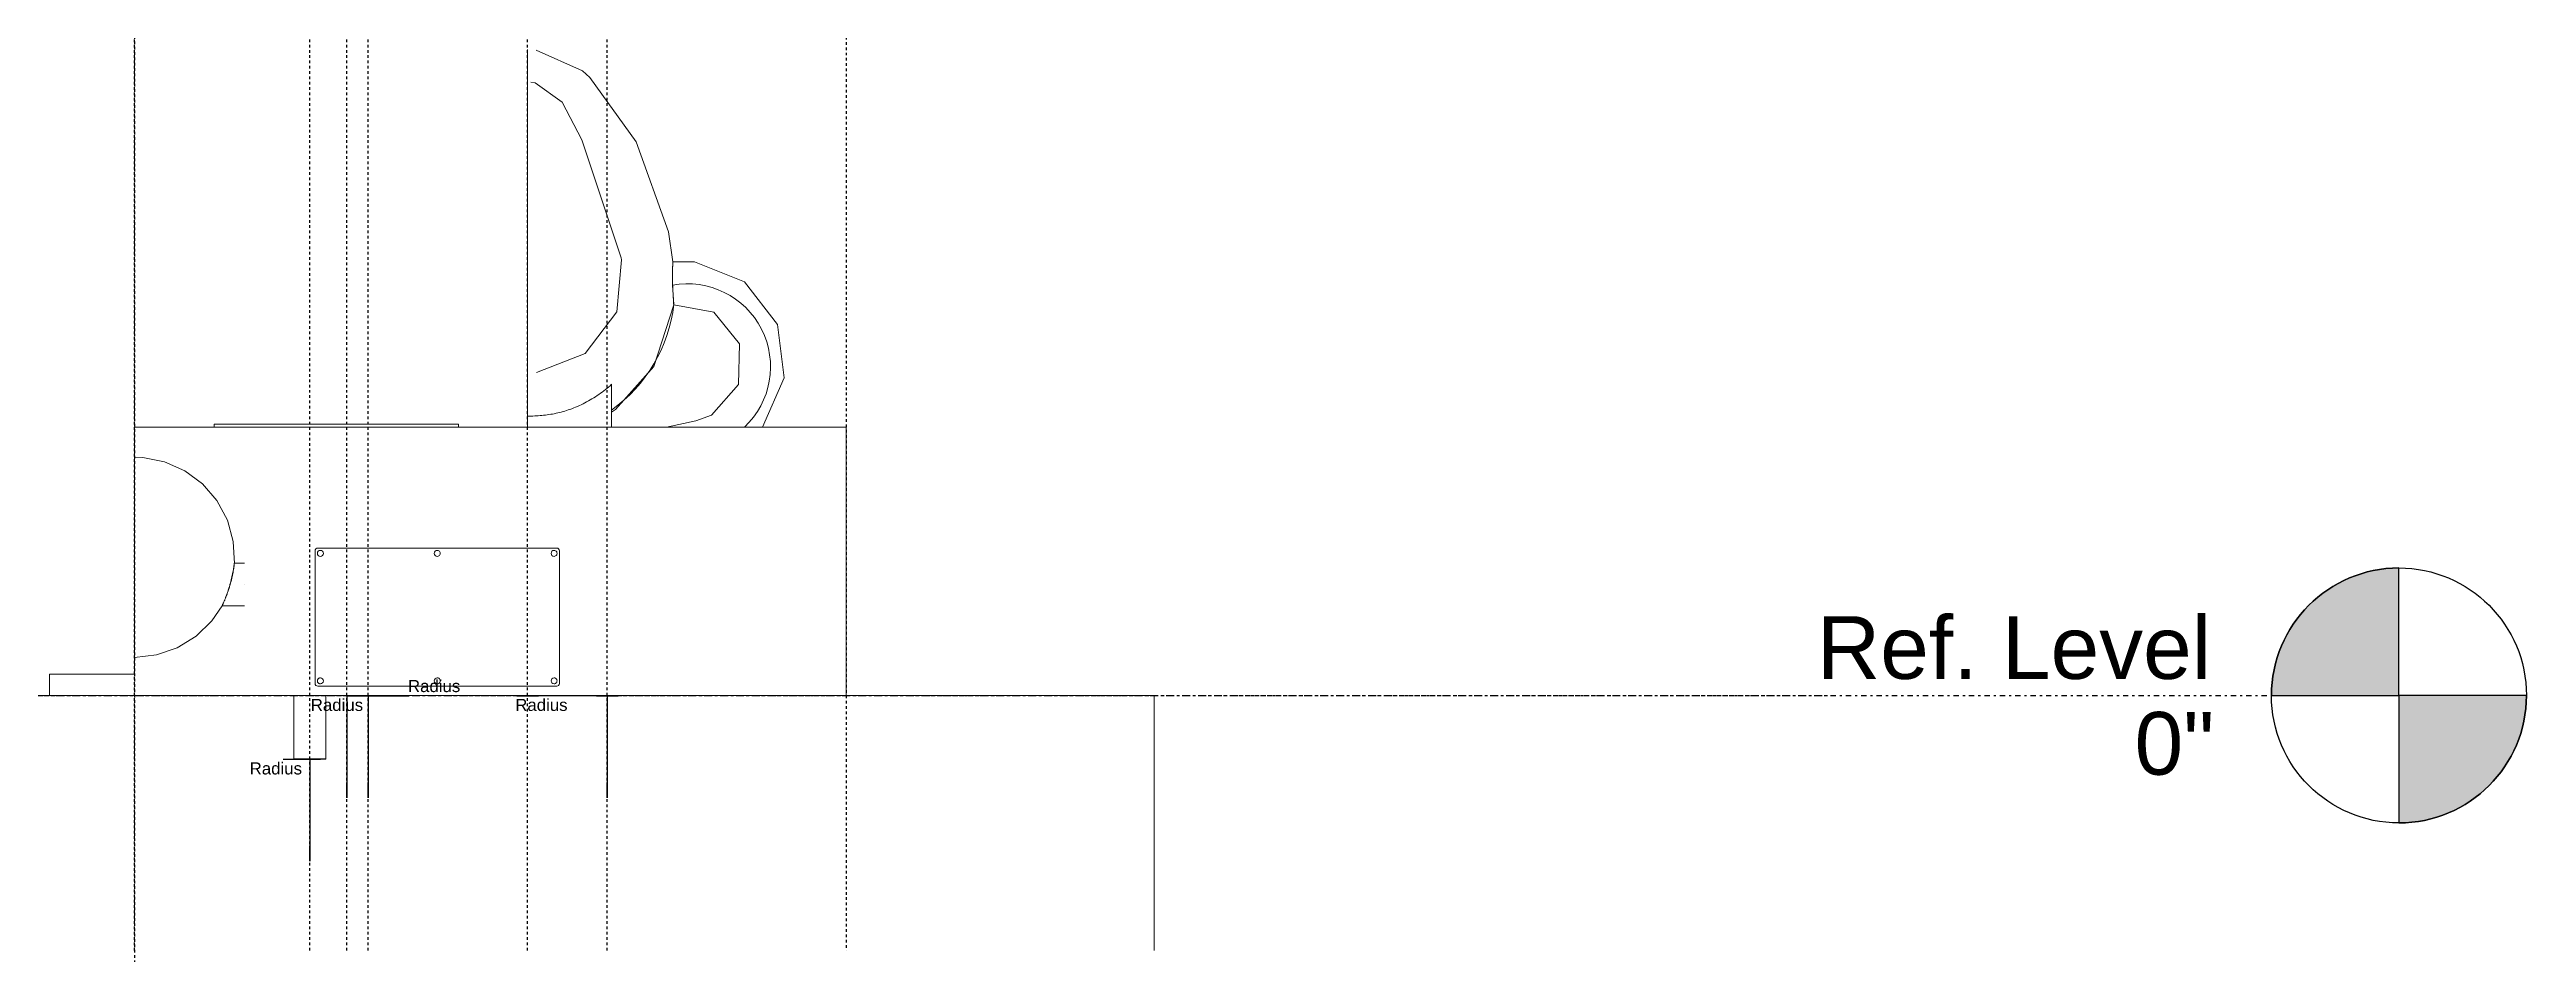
# Model space of a CAD drawing. Header units: inches. Extents: x -83 to 113, y -24 to 96.
# Drawn here: x -4 to 112.6, y -12 to 30.4 of the extents above; entities that cross this region are included whole.
import ezdxf

# ---------------------------------------------------------------- set-up
doc = ezdxf.new("R2010")
doc.units = ezdxf.units.IN
doc.header["$MEASUREMENT"] = 0
doc.linetypes.add('Aligning Line', pattern=[0.25, 0.125, -0.125])
doc.linetypes.add('Dash dot', pattern=[0.6249999999999997, 0.2499999999999999, -0.1874999999999999, 0, -0.1874999999999999])
doc.layers.add('A-FLOR-LEVL', color=6, linetype='Continuous')
doc.layers.add('G-ANNO-NPLT', color=5, linetype='Aligning Line')
doc.layers.add('P-SANR-FIXT', color=6, linetype='Continuous', lineweight=9)

msp = doc.modelspace()

# ---------------------------------------------------------------- texts
at = {"color": 5, "char_height": 0.5665149700598802, "width": 2.934941538461539, "attachment_point": 2, "line_spacing_factor": 0.9385317878468564}
for insert in [(14.10289230769252, 0.7248842008290375), (14.10289230769251, 0.7248842008290375), (9.52710769230718, -0.1612696453244678), (19.15210769230917, -0.161269645324618), (6.652107692307102, -3.151196005660914)]:
    msp.add_mtext('\\fArial|b0|i0|c0|p34|;Radius', dxfattribs=dict(at, insert=insert))
at = {"layer": 'A-FLOR-LEVL', "char_height": 2.950598802395208, "attachment_point": 3, "line_spacing_factor": 0.9385317878468563}
for s, insert, width in [('\\fArial|b0|i0|c0|p34|;Ref. Level', (97.75069292663632, 3.729663549292762), 22.13999999999999), ('\\fArial|b0|i0|c0|p34|;0"', (97.89768523752129, -0.7781569700122393), 4.463999999999998)]:
    msp.add_mtext(s, dxfattribs=dict(at, insert=insert, width=width))

# ---------------------------------------------------------------- blocks, each defined once
blk = doc.blocks.new('FamilyGeomCombi__2530-Left0')
at = {"layer": 'P-SANR-FIXT'}
for p, q in [((18.50000000000034, 29.07470050285894), (18.50000000000034, 26.05756498939804)), ((18.50000000000034, 26.05756498939795), (18.50000000000034, 29.07470050285887)), ((18.50000000000034, 26.05756498939796), (18.50000000000034, 29.07470050285887)), ((18.50000000000034, 29.07470050285893), (18.50000000000034, 26.05756498939803)), ((21.42962878797302, 29.07470050285893), (23.61619881718687, 26.05756498939803)), ((18.50000000000032, 20.5946095834694), (18.50000000000033, 27.92222037906834)), ((18.50000000000034, 27.92222037906841), (18.50000000000033, 27.92222037906841)), ((18.50000000000034, 27.92222037906847), (18.50000000000034, 20.59460958346956)), ((18.50000000000033, 27.92222037906848), (18.50000000000032, 20.59460958346956)), ((18.50000000000034, 20.59460958346939), (18.50000000000034, 27.92222037906833)), ((18.50000000000033, 27.9222203790684), (18.50000000000034, 27.92222037906842)), ((18.50000000000034, 26.05756498939797), (18.50000000000032, 18.9908924164905)), ((18.50000000000034, 18.99089241649039), (18.50000000000034, 26.05756498939788)), ((18.50000000000032, 18.9908924164904), (18.50000000000034, 26.05756498939789)), ((18.50000000000034, 26.05756498939796), (18.50000000000034, 18.99089241649049)), ((18.50000000000032, 20.59460958346947), (18.50000000000032, 20.59460958346945)), ((18.50000000000032, 20.59460958346947), (18.50000000000032, 20.59460958346945)), ((18.50000000000032, 18.9908924164905), (18.50000000000031, 13.46177947123342)), ((18.50000000000032, 13.46177947123339), (18.50000000000034, 18.99089241649044)), ((18.50000000000031, 13.46177947123339), (18.50000000000032, 18.99089241649045)), ((18.50000000000034, 18.99089241649048), (18.50000000000032, 13.46177947123341)), ((22.45511716214991, 12.6250000000006), (22.45511716214991, 14.64201758543644)), ((22.45511716214991, 14.64201758543683), (22.45511716214991, 12.6250000000006)), ((22.45511716214991, 12.6250000000006), (22.45511716214991, 14.64201758543683)), ((22.45511716214991, 14.64201758543644), (22.45511716214991, 12.6250000000006)), ((18.50000000000031, 13.46177947123342), (18.50000000000031, 13.14520126306804)), ((18.50000000000032, 13.14520126306824), (18.50000000000032, 13.4617794712334)), ((18.50000000000031, 13.14520126306803), (18.50000000000031, 13.4617794712334)), ((18.50000000000032, 13.46177947123341), (18.50000000000032, 13.14520126306825)), ((18.50000000000031, 13.14520126306804), (18.50000000000031, 12.62500000000061)), ((18.50000000000031, 12.62500000000061), (18.50000000000031, 13.14520126306824)), ((18.50000000000031, 13.14520126306824), (18.50000000000031, 12.62500000000061)), ((18.50000000000031, 12.62500000000061), (18.50000000000031, 13.14520126306804)), ((22.63826039551602, 13.46177947123341), (22.4554291719293, 13.3341761502678)), ((26.42506087171542, 12.92194202231219), (25.04084697974411, 12.6250000000006)), ((2.187080929777916e-13, 12.57458575471236), (2.187976466672126e-13, 12.62500000000063)), ((2.196021142708558e-13, 12.62500000000063), (2.196021142708558e-13, 12.62500000000066)), ((2.187976466672126e-13, 12.62500000000066), (2.187080929777916e-13, 12.57458575471238)), ((2.196021142708558e-13, 12.62500000000066), (2.196021142708558e-13, 12.62500000000063)), ((2.187080929777916e-13, 12.57458575471238), (2.187976466672126e-13, 12.62500000000066)), ((33.50000000000023, 12.62500000000058), (2.184918912462308e-13, 12.62500000000063)), ((2.187976466672126e-13, 12.62500000000063), (2.187080929777916e-13, 12.57458575471236)), ((2.103657945534258e-13, 7.425414245289094), (2.195125605814348e-13, 12.57458575471236)), ((2.195125605814348e-13, 12.57458575471238), (2.103657945534255e-13, 7.425414245288912)), ((2.103657945534255e-13, 7.425414245288912), (2.195125605814348e-13, 12.57458575471238)), ((2.195125605814348e-13, 12.57458575471236), (2.103657945534258e-13, 7.425414245289094)), ((3.874997565726447, 12.77500000000037), (3.749997565726433, 12.77500000000037)), ((3.749997565726444, 12.77500000000037), (3.749997565726305, 12.77500000000028)), ((3.749997565726305, 12.77500000000027), (3.874997565726318, 12.77500000000027)), ((3.749997565726305, 12.77500000000027), (3.749997565726305, 12.62500000000063)), ((3.874997565726318, 12.77500000000027), (3.749997565726305, 12.77500000000027)), ((3.749997565726305, 12.77500000000028), (3.749997565726444, 12.77500000000037)), ((3.749997565726433, 12.77500000000037), (3.874997565726447, 12.77500000000037)), ((3.87499756572632, 12.62500000000063), (3.749997565726305, 12.62500000000063)), ((3.749997565726305, 12.62500000000063), (3.749997565726444, 12.62500000000065)), ((3.749997565726433, 12.62500000000065), (3.874997565726447, 12.62500000000065)), ((3.749997565726305, 12.62500000000063), (3.874997565726319, 12.62500000000063)), ((3.749997565726444, 12.62500000000065), (3.749997565726305, 12.62500000000063)), ((3.874997565726447, 12.62500000000065), (3.749997565726433, 12.62500000000065)), ((3.859497565726231, 12.79062500000032), (3.859497565726231, 12.77500000000037)), ((3.859497565726572, 12.79062500000023), (3.859497565726572, 12.77500000000028)), ((15.12499756572632, 12.77500000000037), (3.874997565726447, 12.77500000000037)), ((3.874997565726319, 12.77500000000027), (15.1249975657264, 12.77500000000027)), ((15.1249975657264, 12.77500000000027), (3.874997565726319, 12.77500000000027)), ((3.874997565726447, 12.77500000000037), (15.12499756572632, 12.77500000000037)), ((15.1249975657264, 12.62500000000061), (3.874997565726319, 12.62500000000063)), ((3.874997565726447, 12.62500000000065), (15.12499756572632, 12.62500000000063)), ((3.874997565726319, 12.62500000000063), (15.1249975657264, 12.62500000000061)), ((15.12499756572632, 12.62500000000063), (3.874997565726447, 12.62500000000065)), ((3.999997565726204, 12.79062500000032), (3.999997565726205, 12.79062500000032)), ((3.999997565726205, 12.79062500000032), (3.999997565726206, 12.79062500000032)), ((3.999997565726545, 12.79062500000023), (3.999997565726547, 12.79062500000023)), ((3.999997565726547, 12.79062500000023), (3.999997565726547, 12.79062500000023)), ((3.999997565726205, 12.79062500000032), (3.999997565726206, 12.79062500000032)), ((3.999997565726204, 12.79062500000032), (3.999997565726205, 12.79062500000032)), ((3.999997565726547, 12.79062500000023), (3.999997565726547, 12.79062500000023)), ((3.999997565726545, 12.79062500000023), (3.999997565726547, 12.79062500000023)), ((3.999997565726206, 12.77500000000036), (3.999997565726206, 12.77500000000036)), ((3.999997565726206, 12.77500000000037), (3.999997565726204, 12.77500000000037)), ((3.999997565726548, 12.77500000000028), (3.999997565726547, 12.77500000000028)), ((3.999997565726548, 12.77500000000028), (3.999997565726545, 12.77500000000028)), ((3.999997565726206, 12.77500000000036), (3.999997565726206, 12.77500000000036)), ((3.999997565726206, 12.77500000000037), (3.999997565726204, 12.77500000000037)), ((3.999997565726548, 12.77500000000028), (3.999997565726547, 12.77500000000028)), ((3.999997565726548, 12.77500000000028), (3.999997565726545, 12.77500000000028)), ((4.14049756572618, 12.77500000000036), (4.14049756572618, 12.79062500000032)), ((4.140497565726521, 12.77500000000028), (4.140497565726521, 12.79062500000023)), ((9.359497565726343, 12.79062500000032), (9.359497565726343, 12.77500000000037)), ((9.359497565726471, 12.79062500000023), (9.359497565726471, 12.77500000000028)), ((9.499997565726316, 12.79062500000032), (9.499997565726318, 12.79062500000032)), ((9.499997565726318, 12.79062500000032), (9.49999756572632, 12.79062500000032)), ((9.499997565726444, 12.79062500000023), (9.499997565726446, 12.79062500000023)), ((9.499997565726446, 12.79062500000023), (9.499997565726447, 12.79062500000023)), ((9.499997565726318, 12.79062500000032), (9.49999756572632, 12.79062500000032)), ((9.499997565726316, 12.79062500000032), (9.499997565726318, 12.79062500000032)), ((9.499997565726446, 12.79062500000023), (9.499997565726447, 12.79062500000023)), ((9.499997565726444, 12.79062500000023), (9.499997565726446, 12.79062500000023)), ((9.49999756572632, 12.77500000000036), (9.49999756572632, 12.77500000000036)), ((9.49999756572632, 12.77500000000037), (9.499997565726316, 12.77500000000037)), ((9.499997565726447, 12.77500000000028), (9.499997565726447, 12.77500000000028)), ((9.499997565726447, 12.77500000000028), (9.499997565726444, 12.77500000000028)), ((9.49999756572632, 12.77500000000036), (9.49999756572632, 12.77500000000036)), ((9.49999756572632, 12.77500000000037), (9.499997565726316, 12.77500000000037)), ((9.499997565726447, 12.77500000000028), (9.499997565726447, 12.77500000000028)), ((9.499997565726447, 12.77500000000028), (9.499997565726444, 12.77500000000028)), ((9.640497565726292, 12.77500000000036), (9.640497565726292, 12.79062500000032)), ((9.64049756572642, 12.77500000000028), (9.64049756572642, 12.79062500000023)), ((14.85949756572637, 12.79062500000032), (14.85949756572637, 12.77500000000037)), ((14.85949756572654, 12.79062500000023), (14.85949756572654, 12.77500000000028)), ((14.99999756572635, 12.79062500000032), (14.99999756572635, 12.79062500000032)), ((14.99999756572635, 12.79062500000032), (14.99999756572635, 12.79062500000032)), ((14.99999756572652, 12.79062500000023), (14.99999756572652, 12.79062500000023)), ((14.99999756572652, 12.79062500000023), (14.99999756572652, 12.79062500000023)), ((14.99999756572635, 12.79062500000032), (14.99999756572635, 12.79062500000032)), ((14.99999756572635, 12.79062500000032), (14.99999756572635, 12.79062500000032)), ((14.99999756572652, 12.79062500000023), (14.99999756572652, 12.79062500000023)), ((14.99999756572652, 12.79062500000023), (14.99999756572652, 12.79062500000023)), ((14.99999756572635, 12.77500000000036), (14.99999756572635, 12.77500000000036)), ((14.99999756572635, 12.77500000000037), (14.99999756572635, 12.77500000000037)), ((14.99999756572652, 12.77500000000028), (14.99999756572652, 12.77500000000028)), ((14.99999756572652, 12.77500000000028), (14.99999756572652, 12.77500000000028)), ((14.99999756572635, 12.77500000000036), (14.99999756572635, 12.77500000000036)), ((14.99999756572635, 12.77500000000037), (14.99999756572635, 12.77500000000037)), ((14.99999756572652, 12.77500000000028), (14.99999756572652, 12.77500000000028)), ((14.99999756572652, 12.77500000000028), (14.99999756572652, 12.77500000000028)), ((15.1249975657264, 12.77500000000028), (15.24999756572642, 12.77500000000028)), ((15.24999756572633, 12.77500000000037), (15.12499756572632, 12.77500000000037)), ((15.12499756572632, 12.77500000000037), (15.24999756572633, 12.77500000000037)), ((15.24999756572642, 12.77500000000028), (15.1249975657264, 12.77500000000028)), ((15.12499756572632, 12.62500000000063), (15.24999756572633, 12.62500000000063)), ((15.24999756572642, 12.62500000000061), (15.1249975657264, 12.62500000000061)), ((15.24999756572633, 12.62500000000063), (15.12499756572632, 12.62500000000063)), ((15.1249975657264, 12.62500000000061), (15.24999756572642, 12.62500000000061)), ((15.14049756572632, 12.77500000000036), (15.14049756572632, 12.79062500000032)), ((15.14049756572649, 12.77500000000028), (15.14049756572649, 12.79062500000023)), ((15.24999756572637, 12.77500000000028), (15.24999756572633, 12.77500000000037)), ((15.24999756572633, 12.77500000000037), (15.24999756572637, 12.77500000000028)), ((15.24999756572642, 12.62500000000061), (15.24999756572642, 12.77500000000028)), ((15.24999756572633, 12.62500000000063), (15.24999756572637, 12.62500000000061)), ((15.24999756572637, 12.62500000000061), (15.24999756572633, 12.62500000000063)), ((18.50112130241928, 12.6250000000006), (18.50112130241928, 12.62500000000062)), ((18.50112130241928, 12.62500000000062), (22.45511716214991, 12.62500000000061)), ((22.45511716214991, 12.62500000000059), (18.50112130241928, 12.6250000000006)), ((18.50112130241928, 12.62500000000062), (18.50112130241928, 12.6250000000006)), ((18.50112130241928, 12.6250000000006), (22.45511716214991, 12.62500000000059)), ((22.45511716214991, 12.62500000000061), (18.50112130241928, 12.62500000000062)), ((22.45511716214991, 12.62500000000061), (22.45511716214991, 12.62500000000059)), ((22.45511716214991, 12.62500000000059), (22.45511716214991, 12.62500000000061)), ((33.50000000000023, 12.57458575471233), (33.50000000000023, 12.6250000000006)), ((33.50000000000023, 12.6250000000006), (33.50000000000023, 12.62500000000057)), ((33.50000000000023, 12.62500000000058), (33.50000000000023, 12.57458575471231)), ((33.50000000000023, 12.62500000000057), (33.50000000000023, 12.6250000000006)), ((33.50000000000023, 12.6250000000006), (33.50000000000023, 12.57458575471233)), ((33.50000000000023, 12.57458575471231), (33.50000000000023, 12.62500000000058)), ((33.50000000000022, 7.425414245288851), (33.50000000000023, 12.57458575471233)), ((33.50000000000023, 12.5745857547123), (33.50000000000022, 7.425414245289034)), ((33.50000000000023, 12.57458575471233), (33.50000000000022, 7.425414245288851)), ((33.50000000000022, 7.425414245289034), (33.50000000000023, 12.5745857547123)), ((-3.725353359129725e-13, 6.500000000000725), (-1.712523653791059e-13, 10.65546745606343)), ((-3.656369652994617e-13, 10.65546745606344), (-3.656369652994617e-13, 10.65546745606345)), ((-3.651537428764891e-13, 10.65546745606344), (-3.725353359129714e-13, 6.500000000000728)), ((-1.712523653791055e-13, 10.65546745606344), (-3.725353359129712e-13, 6.500000000000752)), ((-3.725353359129714e-13, 6.500000000000702), (-3.651537428764891e-13, 10.65546745606344)), ((-3.656369652994617e-13, 10.65546745606343), (-3.656369652994616e-13, 10.65546745606347)), ((2.078337502098293e-13, 7.303703490577345), (2.080499519413901e-13, 7.425414245289093)), ((2.080499519413901e-13, 7.425414245288914), (2.078337502098293e-13, 7.303703490577163)), ((2.078337502098293e-13, 7.303703490577162), (2.080499519413901e-13, 7.425414245288913)), ((2.080499519413901e-13, 7.425414245289094), (2.078337502098293e-13, 7.303703490577345)), ((2.101495928218647e-13, 7.303703490577162), (1.989519660128273e-13, 1.000000000000299)), ((1.989519660128273e-13, 1.000000000000299), (2.101495928218651e-13, 7.303703490577347)), ((1.989519660128273e-13, 1.000000000000299), (2.101495928218647e-13, 7.303703490577162)), ((2.101495928218651e-13, 7.303703490577347), (1.989519660128273e-13, 1.000000000000299)), ((33.50000000000022, 7.303703490577102), (33.50000000000022, 7.425414245288853)), ((33.50000000000022, 7.425414245289034), (33.50000000000022, 7.303703490577286)), ((33.50000000000022, 7.425414245288854), (33.50000000000022, 7.303703490577103)), ((33.50000000000022, 7.303703490577284), (33.50000000000022, 7.425414245289033)), ((33.50000000000021, 7.075173780179965e-13), (33.50000000000022, 7.303703490577102)), ((33.50000000000022, 7.303703490577287), (33.50000000000021, 6.488143355909414e-13)), ((33.50000000000022, 7.303703490577102), (33.50000000000021, 7.075173780179965e-13)), ((33.50000000000021, 6.488143355909414e-13), (33.50000000000022, 7.303703490577287)), ((-3.725353359129711e-13, 6.50000000000071), (-1.708780444838521e-13, 2.344532543937995)), ((-3.664902599506298e-13, 2.344532543938046), (-3.725353359129711e-13, 6.500000000000754)), ((-3.725353359129711e-13, 6.500000000000782), (-3.664902599506298e-13, 2.344532543938052)), ((-1.708780444838518e-13, 2.344532543937988), (-3.725353359129699e-13, 6.500000000000682)), ((5.179862694582869, 6.218800000000527), (4.699323216833046, 6.218800000000527)), ((8.500000000000165, 6.812500000000158), (8.500000000000027, 0.5625000000001731)), ((8.500000000000027, 0.5625000000001704), (8.500000000000165, 6.812500000000154)), ((8.500000000000165, 6.812500000000154), (8.500000000000027, 0.5625000000001704)), ((8.500000000000027, 0.5625000000001731), (8.500000000000165, 6.812500000000158)), ((19.87500000000004, 6.937500000000748), (8.625000000000169, 6.937500000000171)), ((8.625000000000169, 6.937500000000168), (19.87500000000004, 6.937500000000745)), ((19.87500000000004, 6.937500000000745), (8.625000000000169, 6.937500000000168)), ((8.625000000000169, 6.937500000000171), (19.87500000000004, 6.937500000000748)), ((20.0000000000001, 0.5625000000001531), (20.00000000000005, 6.812500000000138)), ((20.00000000000005, 6.812500000000135), (20.0000000000001, 0.5625000000001491)), ((20.0000000000001, 0.5625000000001491), (20.00000000000005, 6.812500000000135)), ((20.00000000000005, 6.812500000000138), (20.0000000000001, 0.5625000000001531)), ((5.179862694582867, 5.218800000000504), (5.179862694582867, 5.218800000000503)), ((5.179862694582867, 5.218800000000503), (5.179862694582867, 5.218800000000492)), ((5.179862694582867, 5.218800000000504), (5.179862694582867, 5.218800000000503)), ((5.179862694582867, 5.218800000000503), (5.179862694582867, 5.218800000000492)), ((4.118676122163765, 4.218800000000472), (5.179862694582865, 4.218800000000471)), ((-3.660070375276572e-13, 2.344532543938006), (-3.660070375276572e-13, 2.344532543938017)), ((-3.660070375276572e-13, 2.344532543938044), (-3.660070375276572e-13, 2.34453254393798)), ((-3.999999999998922, -1.931788062847772e-14), (-3.999999999998908, 1.000000000000354)), ((-3.999999999998908, 1.000000000000354), (1.006528194125167e-12, 1.000000000000299)), ((1.006528194125167e-12, 1.000000000000299), (-3.999999999998908, 1.000000000000354)), ((-3.999999999998908, 1.000000000000354), (-3.999999999998922, -1.931788062847772e-14)), ((-3.999999999998922, -1.931788062847772e-14), (-3.999999999998908, 1.000000000000354)), ((-3.999999999998908, 1.000000000000354), (-3.999999999998908, 1.000000000000354)), ((-3.999999999998908, 1.000000000000354), (-3.999999999998922, -1.931788062847772e-14)), ((-3.999999999998908, 1.000000000000354), (-3.999999999998908, 1.000000000000354)), ((-3.999999999998908, 1.000000000000354), (1.006528194125167e-12, 1.000000000000299)), ((1.006528194125167e-12, 1.000000000000299), (-3.999999999998908, 1.000000000000354)), ((33.50000000000021, 7.069983500856816e-13), (-3.999999999998925, 7.736117315631895e-13)), ((33.50000000000021, 6.488143355909414e-13), (-3.999999999998925, -1.931788062846114e-14)), ((-3.999999999998925, 7.736117315631895e-13), (33.50000000000021, 7.069983500856816e-13)), ((-3.999999999998925, -1.931788062846114e-14), (33.50000000000021, 6.488143355909414e-13)), ((1.989519660128273e-13, 1.000000000000299), (1.989519660128273e-13, 1.000000000000299)), ((1.989519660128273e-13, 1.000000000000299), (1.989519660128273e-13, 1.000000000000299)), ((7.499999999999149, 7.320810624378281e-13), (7.499999999999102, -2.999926360336191)), ((8.249999999999455, 7.204237206792641e-13), (8.249999999999458, 7.20423720679264e-13)), ((8.249999999999458, 7.250866573826896e-13), (8.24999999999947, 7.250866573826894e-13)), ((8.249999999999455, 7.204237206792641e-13), (8.249999999999458, 7.20423720679264e-13)), ((8.249999999999458, 7.250866573826896e-13), (8.24999999999947, 7.250866573826894e-13)), ((8.625000000000043, 0.4375000000007545), (19.87500000000012, 0.4375000000001376)), ((19.87500000000012, 0.4375000000001349), (8.62500000000004, 0.4375000000007518)), ((8.62500000000004, 0.4375000000007518), (19.87500000000012, 0.4375000000001349)), ((19.87500000000012, 0.4375000000001376), (8.625000000000043, 0.4375000000007545)), ((8.999999999999726, -2.999926360336215), (8.999999999999773, 7.134293156241255e-13)), ((9.7500000000002, 7.026774995200212e-13), (9.7500000000002, -0.01000000000007354)), ((9.750000000000211, 7.143956337600547e-13), (9.750000000000211, -0.01000000000007354)), ((10.0000000000002, 7.042933944378936e-13), (10.0000000000002, 7.042933944378936e-13)), ((10.0000000000002, 7.026774995200212e-13), (10.0000000000002, 7.026774995200212e-13)), ((10.00000000000021, 7.160119679742444e-13), (10.00000000000021, 7.160119679742444e-13)), ((10.00000000000021, 7.143956337600547e-13), (10.00000000000021, 7.143956337600547e-13)), ((10.0000000000002, 7.042933944378936e-13), (10.0000000000002, 7.042933944378936e-13)), ((10.0000000000002, 7.026774995200212e-13), (10.0000000000002, 7.026774995200212e-13)), ((10.00000000000021, 7.160119679742444e-13), (10.00000000000021, 7.160119679742444e-13)), ((10.00000000000021, 7.143956337600547e-13), (10.00000000000021, 7.143956337600547e-13)), ((10.2500000000002, -0.01000000000007354), (10.2500000000002, 7.042933944378936e-13)), ((10.25000000000021, -0.01000000000007354), (10.25000000000021, 7.160119679742444e-13)), ((10.49999999999949, 7.466891688290288e-13), (10.49999999999949, -0.00999999999974806)), ((10.99999999999949, 7.421186061506989e-13), (10.99999999999949, 7.421186061506989e-13)), ((10.99999999999949, 7.388868163149541e-13), (10.99999999999948, 7.388868163149542e-13)), ((10.99999999999949, 7.421186061506989e-13), (10.99999999999949, 7.421186061506989e-13)), ((10.99999999999949, 7.388868163149541e-13), (10.99999999999948, 7.388868163149542e-13)), ((11.49999999999949, -0.009999999999763665), (11.49999999999949, 7.343162536366242e-13)), ((18.50000000000149, 7.442575201965783e-13), (18.50000000000149, -0.009999999999873539)), ((22.25000000000146, 6.85741827904929e-13), (22.25000000000147, 6.857418279049288e-13)), ((22.25000000000147, 7.099880579286566e-13), (22.25000000000153, 7.099880579286557e-13)), ((22.25000000000146, 6.85741827904929e-13), (22.25000000000147, 6.857418279049288e-13)), ((22.25000000000147, 7.099880579286566e-13), (22.25000000000153, 7.099880579286557e-13)), ((26.00000000000149, -0.00999999999999057), (26.00000000000149, 6.514723656370068e-13)), ((33.50000000000021, 6.488103183748464e-13), (33.50000000000021, 7.069983500856816e-13)), ((33.50000000000021, 7.069983500856816e-13), (33.50000000000021, 6.488103183748464e-13)), ((-3.999999999998922, -1.929500396264859e-14), (-3.999999999998922, -1.929500396264859e-14)), ((-3.999999999998922, -1.929500396264859e-14), (-3.999999999998922, -1.929500396264859e-14)), ((10.0000000000002, -0.01000000000007354), (10.0000000000002, -0.01000000000007354)), ((10.0000000000002, -0.01000000000007354), (10.0000000000002, -0.01000000000007354)), ((10.00000000000021, -0.01000000000007354), (10.00000000000021, -0.01000000000007354)), ((10.00000000000021, -0.01000000000007354), (10.00000000000021, -0.01000000000007354)), ((10.0000000000002, -0.01000000000007354), (10.0000000000002, -0.01000000000007354)), ((10.0000000000002, -0.01000000000007354), (10.0000000000002, -0.01000000000007354)), ((10.00000000000021, -0.01000000000007354), (10.00000000000021, -0.01000000000007354)), ((10.00000000000021, -0.01000000000007354), (10.00000000000021, -0.01000000000007354)), ((10.99999999999949, -0.009999999999755862), (10.99999999999949, -0.009999999999755862)), ((10.99999999999949, -0.009999999999755862), (10.9999999999995, -0.009999999999755862)), ((10.99999999999949, -0.009999999999755862), (10.9999999999995, -0.009999999999755862)), ((10.99999999999949, -0.009999999999755862), (10.99999999999949, -0.009999999999755862)), ((22.25000000000149, -0.009999999999932055), (22.2500000000015, -0.009999999999932055)), ((22.2500000000015, -0.009999999999932055), (22.25000000000144, -0.009999999999932055)), ((22.2500000000015, -0.009999999999932055), (22.25000000000144, -0.009999999999932055)), ((22.25000000000149, -0.009999999999932055), (22.2500000000015, -0.009999999999932055)), ((8.249999999999414, -2.999926360336203), (8.249999999999417, -2.999926360336203)), ((8.249999999999417, -2.999926360336203), (8.249999999999405, -2.999926360336203)), ((8.249999999999417, -2.999926360336203), (8.249999999999405, -2.999926360336203)), ((8.249999999999414, -2.999926360336203), (8.249999999999417, -2.999926360336203))]:
    blk.add_line(p, q, dxfattribs=at)
for points in [[(18.50000000000034, 29.07470050285887), (18.50000000000034, 29.76643345432913), (18.50000000000034, 30.21728323334366), (18.50000000000034, 30.39714241649042), (18.50000000000034, 30.21728323334366), (18.50000000000034, 29.76643345432914), (18.50000000000034, 29.07470050285887)], [(18.50000000000034, 29.07470050285887), (18.50000000000034, 29.76643345432913), (18.50000000000034, 30.21728323334366), (18.50000000000034, 30.39714241649042), (18.50000000000034, 30.21728323334366), (18.50000000000034, 29.76643345432914), (18.50000000000034, 29.07470050285887)], [(18.9104730037483, 30.36262408671858), (21.08910738396866, 29.3966971720563), (21.42962878797305, 29.07470050285886)], [(20.12734545383643, 27.9222203790684), (18.86200038696518, 28.83061541733527), (18.64764308277785, 28.86007044977354)], [(22.9057401311174, 20.59460958346938), (21.05185454964986, 26.14522963639516), (20.12734545383661, 27.92222037906833)], [(23.61619881718691, 26.05756498939796), (25.13434091388412, 21.81903075167944), (25.33904459453226, 20.40179422324837)], [(18.92745731985183, 15.19874061755478), (21.21665753624344, 16.09094599448281), (22.69602977920222, 18.05255906339059), (22.92457734248714, 20.49882848368411), (22.90574013111709, 20.59460958346946)], [(29.55224335535434, 12.62500000000059), (30.57388134479681, 14.94525732742565), (30.26645170683875, 17.46176786081245), (28.71628735628908, 19.46784082389894), (26.3587080876369, 20.40012738872931), (25.33904459403341, 20.40179422847166)], [(25.38003915499737, 18.38976822947838), (24.44637019655996, 15.47849002667652), (22.63826039551602, 13.4617794712334)], [(25.38003915435306, 18.38976822210529), (27.2645844972055, 18.03678816733131), (28.47402529272653, 16.54905195735841), (28.43476964303118, 14.63213645001281), (27.16543501388946, 13.19516196603729), (26.42506087171542, 12.9219420223122)], [(26.48876097263618, 12.62500000000059), (26.11994463842581, 12.6250000000006), (25.79932021306771, 12.6250000000006), (25.53107677715667, 12.6250000000006), (25.31871903365096, 12.6250000000006), (25.16502151758946, 12.6250000000006), (25.07199234573146, 12.6250000000006), (25.04084697974411, 12.6250000000006)], [(25.04084697974411, 12.6250000000006), (25.07199234573149, 12.6250000000006), (25.16502151758955, 12.6250000000006), (25.3187190336511, 12.6250000000006), (25.53107677715688, 12.6250000000006), (25.79932021306801, 12.6250000000006), (26.11994463842619, 12.6250000000006), (26.48876097263665, 12.6250000000006)], [(26.48876097263665, 12.6250000000006), (26.11994463842619, 12.6250000000006), (25.79932021306801, 12.6250000000006), (25.53107677715688, 12.6250000000006), (25.3187190336511, 12.6250000000006), (25.16502151758955, 12.6250000000006), (25.07199234573149, 12.6250000000006), (25.04084697974411, 12.6250000000006)], [(25.04084697974411, 12.6250000000006), (25.07199234573146, 12.6250000000006), (25.16502151758946, 12.6250000000006), (25.31871903365096, 12.6250000000006), (25.53107677715667, 12.6250000000006), (25.79932021306771, 12.6250000000006), (26.11994463842581, 12.6250000000006), (26.48876097263618, 12.62500000000059)], [(4.699317549607771, 6.215625673392201), (4.647324222419289, 7.252882302489386), (4.369174846577764, 8.253500883866502), (3.878405203269317, 9.168787602815861), (3.198897965192798, 9.95420120982799), (2.363720477048021, 10.57152056314066), (1.413515575788687, 10.9907046113831), (0.3945237593001957, 11.1913543026554), (-3.641724006876313e-13, 11.20791399557129)], [(-3.656866003547437e-13, 1.792086004430171), (1.032222066445324, 1.906638290399391), (2.014212375280116, 2.244720608826035), (2.898183632690876, 2.789880619052227), (3.641118515777163, 3.515588811214717), (4.120300810508427, 4.222375048300017)]]:
    blk.add_lwpolyline(points, dxfattribs=at)
for centre, radius, start, end in [((8.625000000000169, 6.812500000000156), 0.1250000000000142, 89.99999999999919, 179.999999999998), ((8.625000000000169, 6.812500000000156), 0.1250000000000147, 90.00000000000021, 180.0000000000002), ((8.625000000000169, 6.812500000000156), 0.1250000000000142, 89.99999999999919, 180), ((8.625000000000169, 6.812500000000156), 0.1250000000000147, 90.00000000000021, 179.9999999999986), ((8.749999999999927, 6.687500000000234), 0.1404999999999745, 90, 270.0000000000003), ((8.749999999999927, 6.687500000000234), 0.1404999999999745, 90, 269.9999999999996), ((8.749999999999927, 6.687500000000234), 0.1404999999999745, 90, 269.9999999999996), ((8.749999999999927, 6.687500000000234), 0.1404999999999745, 90, 270.0000000000003), ((8.749999999999927, 6.687500000000234), 0.1404999999999745, 270.0000000000018, 90), ((8.749999999999927, 6.687500000000234), 0.1404999999999745, 269.9999999999996, 89.99999999999928), ((8.749999999999927, 6.687500000000234), 0.1404999999999745, 269.9999999999996, 89.99999999999928), ((8.749999999999927, 6.687500000000234), 0.1404999999999745, 270.0000000000018, 90), ((14.25000000000004, 6.687500000000353), 0.140499999999975, 90.00000000000018, 269.9999999999998), ((14.25000000000004, 6.687500000000353), 0.1404999999999745, 90, 269.9999999999996), ((14.25000000000004, 6.687500000000353), 0.1404999999999745, 90, 269.9999999999996), ((14.25000000000004, 6.687500000000353), 0.140499999999975, 90.00000000000018, 269.9999999999998), ((14.25000000000004, 6.687500000000353), 0.1404999999999745, 269.9999999999996, 90), ((14.25000000000004, 6.687500000000353), 0.1404999999999745, 269.9999999999996, 90), ((14.25000000000004, 6.687500000000353), 0.1404999999999745, 269.9999999999996, 90), ((14.25000000000004, 6.687500000000353), 0.1404999999999745, 269.9999999999996, 90), ((19.75000000000007, 6.68750000000025), 0.1404999999999754, 90.00000000000037, 270), ((19.75000000000007, 6.68750000000025), 0.1404999999999745, 90, 269.9999999999996), ((19.75000000000007, 6.68750000000025), 0.1404999999999745, 90, 269.9999999999996), ((19.75000000000007, 6.68750000000025), 0.1404999999999754, 90.00000000000037, 270), ((19.75000000000007, 6.68750000000025), 0.1404999999999745, 269.9999999999996, 90), ((19.75000000000007, 6.68750000000025), 0.1404999999999745, 269.9999999999996, 90), ((19.75000000000007, 6.68750000000025), 0.1404999999999745, 269.9999999999996, 90), ((19.75000000000007, 6.68750000000025), 0.1404999999999745, 269.9999999999996, 90), ((19.87500000000004, 6.812500000000137), 0.1250000000000138, 1.431249606658583e-12, 89.9999999999998), ((19.87500000000004, 6.812500000000137), 0.1250000000000142, 0, 90), ((19.87500000000004, 6.812500000000137), 0.1250000000000151, 359.9999999999984, 90.0000000000004), ((19.87500000000004, 6.812500000000137), 0.1250000000000142, 1.628443996909135e-12, 90), ((8.62500000000004, 0.5625000000001716), 0.125000000000014, 179.9999999999991, 269.9999999999995), ((8.62500000000004, 0.5625000000001716), 0.1250000000000138, 180.0000000000011, 270.0000000000003), ((8.62500000000004, 0.5625000000001716), 0.125000000000014, 180.0000000000007, 269.9999999999995), ((8.62500000000004, 0.5625000000001716), 0.1250000000000138, 179.9999999999996, 270.0000000000003), ((8.750000000000268, 0.6875000000002355), 0.1404999999999741, 89.99999999999987, 270.0000000000002), ((8.750000000000268, 0.6875000000002355), 0.1404999999999744, 89.99999999999993, 269.9999999999995), ((8.750000000000268, 0.6875000000002355), 0.1404999999999744, 89.99999999999993, 269.9999999999995), ((8.750000000000268, 0.6875000000002355), 0.1404999999999741, 89.99999999999987, 270.0000000000002), ((8.750000000000268, 0.6875000000002355), 0.1404999999999748, 270.0000000000019, 90.00000000000006), ((8.750000000000268, 0.6875000000002355), 0.1404999999999743, 269.9999999999996, 89.99999999999925), ((8.750000000000268, 0.6875000000002355), 0.1404999999999743, 269.9999999999996, 89.99999999999925), ((8.750000000000268, 0.6875000000002355), 0.1404999999999748, 270.0000000000019, 90.00000000000006), ((14.25000000000017, 0.6875000000002257), 0.1404999999999752, 90.00000000000026, 269.9999999999999), ((14.25000000000017, 0.6875000000002257), 0.1404999999999743, 89.99999999999993, 269.9999999999995), ((14.25000000000017, 0.6875000000002257), 0.1404999999999743, 89.99999999999993, 269.9999999999995), ((14.25000000000017, 0.6875000000002257), 0.1404999999999752, 90.00000000000026, 269.9999999999999), ((14.25000000000017, 0.6875000000002257), 0.1404999999999746, 269.9999999999997, 90.00000000000006), ((14.25000000000017, 0.6875000000002257), 0.1404999999999744, 269.9999999999996, 89.99999999999997), ((14.25000000000017, 0.6875000000002257), 0.1404999999999744, 269.9999999999996, 89.99999999999997), ((14.25000000000017, 0.6875000000002257), 0.1404999999999746, 269.9999999999997, 90.00000000000006), ((19.75000000000024, 0.6875000000002159), 0.1404999999999751, 90.00000000000021, 269.9999999999998), ((19.75000000000024, 0.6875000000002159), 0.1404999999999744, 89.99999999999993, 269.9999999999995), ((19.75000000000024, 0.6875000000002159), 0.1404999999999744, 89.99999999999993, 269.9999999999995), ((19.75000000000024, 0.6875000000002159), 0.1404999999999751, 90.00000000000021, 269.9999999999998), ((19.75000000000024, 0.6875000000002159), 0.1404999999999746, 269.9999999999997, 90.00000000000006), ((19.75000000000024, 0.6875000000002159), 0.1404999999999744, 269.9999999999996, 89.99999999999997), ((19.75000000000024, 0.6875000000002159), 0.1404999999999744, 269.9999999999996, 89.99999999999997), ((19.75000000000024, 0.6875000000002159), 0.1404999999999746, 269.9999999999997, 90.00000000000006), ((19.87500000000012, 0.5625000000001517), 0.1250000000000141, 269.9999999999996, 6.615553737444113e-13), ((19.87500000000012, 0.5625000000001517), 0.1250000000000151, 270.0000000000001, 359.9999999999984), ((19.87500000000012, 0.5625000000001517), 0.1250000000000141, 269.9999999999996, 359.9999999999985), ((19.87500000000012, 0.5625000000001517), 0.1250000000000135, 269.9999999999993, 1.323110747488823e-12)]:
    blk.add_arc(centre, radius, start, end, dxfattribs=at)
for points, start_tangent, end_tangent in [([(25.34521116857283, 18.99089241649047), (25.33350340352822, 19.22874933072086), (25.32593486001443, 19.47674987462454), (25.32308469887291, 19.71983880427512), (25.32443503132848, 19.94335576578261), (25.32857411197676, 20.13376008239464), (25.33358605658652, 20.27928323482634), (25.33754907101489, 20.37063693995084), (25.33904459403341, 20.40179422847166)], (-0.05770456441698103, 0.998333703350461), (-0.09509225000690041, 0.9954684645877161)), ([(25.33904459403341, 20.40179422847166), (25.33754907101489, 20.37063693995084), (25.33358605658652, 20.27928323482634), (25.32857411197676, 20.13376008239464), (25.32443503132848, 19.94335576578261), (25.32308469887291, 19.71983880427512), (25.32593486001443, 19.47674987462454), (25.33350340352822, 19.22874933072086), (25.34521116857283, 18.99089241649047)], (0.09509225000690041, -0.9954684645877161), (0.05770456441698103, -0.998333703350461)), ([(25.33904459403341, 20.40179422847166), (25.33646038925536, 20.34693750723996), (25.33363871922451, 20.27942482566298), (25.33026225886841, 20.1882210071407), (25.32704470674971, 20.07505539171641), (25.32444156244547, 19.94382542683476), (25.32316046049076, 19.79755914918165), (25.32351760429668, 19.64065487488672), (25.32596589676069, 19.47702283910025), (25.33046148303471, 19.31123813910484), (25.34521083552696, 18.99089241649048)], (0.09502974940091799, -0.9954744329860002), (0.05693066131856498, -0.9983781346773531)), ([(25.34521083552696, 18.99089241649048), (25.33046148303471, 19.31123813910484), (25.32596589676069, 19.47702283910025), (25.32351760429668, 19.64065487488672), (25.32316046049076, 19.79755914918165), (25.32444156244547, 19.94382542683476), (25.32704470674971, 20.07505539171641), (25.33026225886841, 20.1882210071407), (25.33363871922451, 20.27942482566298), (25.33646038925536, 20.34693750723996), (25.33904459403341, 20.40179422847166)], (-0.05693066131856498, 0.9983781346773531), (-0.09502974940091799, 0.9954744329860002)), ([(25.34521083552707, 18.99089241649047), (25.35686485912588, 18.79092504792669), (25.36661053306946, 18.62287349675683), (25.3765960534866, 18.44993076155412), (25.37916822876839, 18.40499700849747), (25.38003915435306, 18.38976822210529)], (0.05869978015034438, -0.9982756812676051), (-0.0869810033303671, -0.9962099703675137)), ([(25.38003915435306, 18.38976822210529), (25.37763974263024, 18.43157160215248), (25.37061679927287, 18.55353773797815), (25.36554530702772, 18.64168195072535), (25.35951613836691, 18.74529339076558), (25.34521116857293, 18.99089241649047)], (0.08707026411133593, 0.9962021728081013), (-0.05912583450629082, 0.9982505375375136)), ([(25.38003915435306, 18.38976822210529), (25.37916822876839, 18.40499700849747), (25.3765960534866, 18.44993076155412), (25.36661053306946, 18.62287349675683), (25.35686485912588, 18.79092504792669), (25.34521083552707, 18.99089241649047)], (0.0869810033303671, 0.9962099703675137), (-0.05869978015034438, 0.9982756812676051)), ([(25.34521116857293, 18.99089241649047), (25.35951613836691, 18.74529339076558), (25.36554530702772, 18.64168195072535), (25.37061679927287, 18.55353773797815), (25.37763974263024, 18.43157160215248), (25.38003915435306, 18.38976822210529)], (0.05912583450629082, -0.9982505375375136), (-0.08707026411133593, -0.9962021728081013)), ([(20.4961397999874, 13.4617794712334), (21.19804800490124, 13.76823016187818), (21.85469607037915, 14.16371121646422), (22.45511716214991, 14.64201758543683)], (0.940430818860048, 0.3399851098772116), (0.7403009140385505, 0.6722756552737029)), ([(22.45511716214991, 14.64201758543644), (21.85469607037937, 14.16371121646404), (21.19804800490174, 13.76823016187812), (20.49613979998821, 13.46177947123341)], (-0.7403009140385903, -0.6722756552736592), (-0.940430818860009, -0.3399851098773199)), ([(22.45511716214991, 14.64201758543683), (21.85469607037915, 14.16371121646422), (21.19804800490124, 13.76823016187818), (20.4961397999874, 13.4617794712334)], (-0.7403009140385505, -0.6722756552737029), (-0.940430818860048, -0.3399851098772116)), ([(20.49613979998821, 13.46177947123341), (21.19804800490174, 13.76823016187812), (21.85469607037937, 14.16371121646404), (22.45511716214991, 14.64201758543644)], (0.940430818860009, 0.3399851098773199), (0.7403009140385903, 0.6722756552736592)), ([(22.45511716214991, 14.64201758543683), (22.45511716214991, 14.23972606833509), (22.45511716214991, 13.90629666907589), (22.45511716214991, 13.64594902513455), (22.45511716214991, 13.4617794712334)], (-1.77635683940025e-15, -1), (-1.77635683940025e-15, -0.9999999999999999)), ([(22.45511716214991, 13.46177947123341), (22.45511716214991, 13.6459490251345), (22.45511716214991, 13.90629666907576), (22.45511716214991, 14.23972606833484), (22.45511716214991, 14.64201758543644)], (1.77635683940025e-15, 0.9999999999999999), (1.77635683940025e-15, 1)), ([(22.45511716214991, 14.64201758543644), (22.45511716214991, 14.23972606833484), (22.45511716214991, 13.90629666907576), (22.45511716214991, 13.6459490251345), (22.45511716214991, 13.46177947123341)], (-1.77635683940025e-15, -1), (-1.77635683940025e-15, -0.9999999999999999)), ([(22.45511716214991, 13.4617794712334), (22.45511716214991, 13.64594902513455), (22.45511716214991, 13.90629666907589), (22.45511716214991, 14.23972606833509), (22.45511716214991, 14.64201758543683)], (1.77635683940025e-15, 0.9999999999999999), (1.77635683940025e-15, 1)), ([(20.49613979998821, 13.46177947123341), (19.84140454091806, 13.27758448693315), (19.17488806583605, 13.17709791295947), (18.50000000000031, 13.14520126306804)], (-0.9443322563529585, -0.3289932972133789), (-0.9999937634655068, 0.003531717725459555)), ([(18.50000000000032, 13.14520126306824), (19.17488806583577, 13.17709791295965), (19.84140454091751, 13.27758448693327), (20.4961397999874, 13.4617794712334)], (0.9999937634655068, -0.003531717725457889), (0.9443322563529946, 0.3289932972132754)), ([(20.4961397999874, 13.4617794712334), (19.84140454091751, 13.27758448693327), (19.17488806583577, 13.17709791295965), (18.50000000000032, 13.14520126306824)], (-0.9443322563529946, -0.3289932972132754), (-0.9999937634655068, 0.003531717725457889)), ([(18.50000000000031, 13.14520126306804), (19.17488806583605, 13.17709791295947), (19.84140454091806, 13.27758448693315), (20.49613979998821, 13.46177947123341)], (0.9999937634655068, -0.003531717725459555), (0.9443322563529585, 0.3289932972133789)), ([(22.45511716214991, 13.46177947123341), (22.45511716214991, 13.34776811871169), (22.45511716214991, 13.34773522662276), (22.45511716214991, 13.4617794712334)], (-1.77635683940025e-15, -1), (1.77635683940025e-15, 1)), ([(22.45511716214991, 13.46177947123341), (22.45511716214991, 13.34776811871169), (22.45511716214991, 13.34773522662276), (22.45511716214991, 13.4617794712334)], (-1.77635683940025e-15, -1), (1.77635683940025e-15, 1)), ([(26.48876097263665, 12.6250000000006), (26.68177453461057, 12.6250000000006), (26.87572869696804, 12.6250000000006), (26.97310592732455, 12.6250000000006), (27.07074992379958, 12.6250000000006), (27.16856583832523, 12.6250000000006), (27.26645882283362, 12.6250000000006), (27.36431180972244, 12.6250000000006), (27.46220597622264, 12.6250000000006), (27.56034384151619, 12.6250000000006), (27.65892792478504, 12.6250000000006), (27.75809703085941, 12.6250000000006), (27.85771488293722, 12.6250000000006), (27.95757137775212, 12.6250000000006), (28.05745641203772, 12.6250000000006), (28.25820908061132, 12.6250000000006), (28.358396907641, 12.6250000000006), (28.45756208157566, 12.6250000000006), (28.55619546936548, 12.6250000000006), (28.65443244255714, 12.6250000000006), (28.75106702185273, 12.6250000000006), (28.84489322795429, 12.6250000000006), (28.89095341239301, 12.6250000000006), (28.93691338573365, 12.6250000000006), (29.02732937769927, 12.62500000000059), (29.11373456100824, 12.62500000000059), (29.15468102352806, 12.62500000000059), (29.19372229281762, 12.62500000000059), (29.23148460413748, 12.62500000000059), (29.26852284912825, 12.62500000000059), (29.33879575698115, 12.62500000000059), (29.40127825009366, 12.62500000000059), (29.45270756218315, 12.62500000000059), (29.49253989886917, 12.62500000000059), (29.52240664329303, 12.62500000000059), (29.55224335535434, 12.62500000000059)], (1, -1.016251398832207e-15), (1, -7.17694686796782e-14)), ([(29.55224335535434, 12.62500000000059), (29.51368865373855, 12.62500000000059), (29.47649189175716, 12.62500000000059), (29.45341365797308, 12.62500000000059), (29.42734885566009, 12.62500000000059), (29.39763103144984, 12.62500000000059), (29.3639745624702, 12.62500000000059), (29.28713067317988, 12.62500000000059), (29.20138715374341, 12.62500000000059), (29.15660614708109, 12.62500000000059), (29.11131397011509, 12.62500000000059), (29.01627534668879, 12.62500000000059), (28.91445211268686, 12.62500000000059), (28.80863914130632, 12.62500000000059), (28.75510990197315, 12.62500000000059), (28.7016313057442, 12.62500000000059), (28.6478409336788, 12.62500000000059), (28.59325074037416, 12.62500000000059), (28.48231456787297, 12.62500000000059), (28.37011014389229, 12.62500000000059), (28.31393463623828, 12.62500000000059), (28.25792482408376, 12.62500000000059), (28.14571268278498, 12.62500000000059), (28.03291687048267, 12.62500000000059), (27.92005835705222, 12.62500000000059), (27.80765811236897, 12.62500000000059), (27.69568669555222, 12.62500000000059), (27.58392237806205, 12.62500000000059), (27.47259769828499, 12.62500000000059), (27.36194519460756, 12.62500000000059), (27.25224508182706, 12.62500000000059), (27.14330060461704, 12.62500000000059), (27.03462884617844, 12.62500000000059), (26.92574688971219, 12.62500000000059), (26.70735238269676, 12.62500000000059), (26.48876097263618, 12.62500000000059)], (-1, -5.197157588271706e-14), (-1, 2.50034752870102e-15)), ([(29.55224335535434, 12.62500000000059), (29.52240664329303, 12.62500000000059), (29.49253989886917, 12.62500000000059), (29.45270756218315, 12.62500000000059), (29.40127825009366, 12.62500000000059), (29.33879575698115, 12.62500000000059), (29.26852284912825, 12.62500000000059), (29.23148460413748, 12.62500000000059), (29.19372229281762, 12.62500000000059), (29.15468102352806, 12.62500000000059), (29.11373456100824, 12.62500000000059), (29.02732937769927, 12.62500000000059), (28.93691338573365, 12.6250000000006), (28.89095341239301, 12.6250000000006), (28.84489322795429, 12.6250000000006), (28.75106702185273, 12.6250000000006), (28.65443244255714, 12.6250000000006), (28.55619546936548, 12.6250000000006), (28.45756208157566, 12.6250000000006), (28.358396907641, 12.6250000000006), (28.25820908061132, 12.6250000000006), (28.05745641203772, 12.6250000000006), (27.95757137775212, 12.6250000000006), (27.85771488293722, 12.6250000000006), (27.75809703085941, 12.6250000000006), (27.65892792478504, 12.6250000000006), (27.56034384151619, 12.6250000000006), (27.46220597622264, 12.6250000000006), (27.36431180972244, 12.6250000000006), (27.26645882283362, 12.6250000000006), (27.16856583832523, 12.6250000000006), (27.07074992379958, 12.6250000000006), (26.97310592732455, 12.6250000000006), (26.87572869696804, 12.6250000000006), (26.68177453461057, 12.6250000000006), (26.48876097263665, 12.6250000000006)], (-1, 7.17694686796782e-14), (-1, 1.016251398832207e-15)), ([(26.48876097263618, 12.62500000000059), (26.70735238269676, 12.62500000000059), (26.92574688971219, 12.62500000000059), (27.03462884617844, 12.62500000000059), (27.14330060461704, 12.62500000000059), (27.25224508182706, 12.62500000000059), (27.36194519460756, 12.62500000000059), (27.47259769828499, 12.62500000000059), (27.58392237806205, 12.62500000000059), (27.69568669555222, 12.62500000000059), (27.80765811236897, 12.62500000000059), (27.92005835705222, 12.62500000000059), (28.03291687048267, 12.62500000000059), (28.14571268278498, 12.62500000000059), (28.25792482408376, 12.62500000000059), (28.31393463623828, 12.62500000000059), (28.37011014389229, 12.62500000000059), (28.48231456787297, 12.62500000000059), (28.59325074037416, 12.62500000000059), (28.6478409336788, 12.62500000000059), (28.7016313057442, 12.62500000000059), (28.75510990197315, 12.62500000000059), (28.80863914130632, 12.62500000000059), (28.91445211268686, 12.62500000000059), (29.01627534668879, 12.62500000000059), (29.11131397011509, 12.62500000000059), (29.15660614708109, 12.62500000000059), (29.20138715374341, 12.62500000000059), (29.28713067317988, 12.62500000000059), (29.3639745624702, 12.62500000000059), (29.39763103144984, 12.62500000000059), (29.42734885566009, 12.62500000000059), (29.45341365797308, 12.62500000000059), (29.47649189175716, 12.62500000000059), (29.51368865373855, 12.62500000000059), (29.55224335535434, 12.62500000000059)], (1, -2.50034752870102e-15), (1, 5.197157588271706e-14)), ([(4.493441503114807, 5.218800000000497), (4.572148954273264, 5.522117035580068), (4.631148930131578, 5.800253911121558), (4.670007319212485, 6.023944526251266), (4.69159179753903, 6.168708464123233), (4.699322193296863, 6.218799976193427), (4.69457928467626, 6.168830051289467), (4.67568950926803, 6.024092635447248), (4.638974644415366, 5.800299056838692), (4.581396084237701, 5.522052517234272), (4.503326592136459, 5.218800000000505)], (0.2779343780638446, 0.9606000632366541), (-0.277357569511926, -0.9607667659918495)), ([(4.493441503114807, 5.218800000000497), (4.572148954273264, 5.522117035580068), (4.631148930131578, 5.800253911121558), (4.670007319212485, 6.023944526251266), (4.69159179753903, 6.168708464123233), (4.699322193296863, 6.218799976193427), (4.69457928467626, 6.168830051289467), (4.67568950926803, 6.024092635447248), (4.638974644415366, 5.800299056838692), (4.581396084237701, 5.522052517234272), (4.503326592136459, 5.218800000000505)], (0.2779343780638446, 0.9606000632366541), (-0.277357569511926, -0.9607667659918495)), ([(4.503326592136459, 5.2188000000005), (4.45069594583804, 5.047266253999999), (4.396693744970606, 4.881230142030532), (4.368715197360764, 4.801932347792294), (4.340085018300172, 4.725872270443575), (4.311729436214319, 4.653338521050322), (4.284574679528697, 4.584646034688629), (4.258216682104242, 4.520392583904), (4.23237847557598, 4.46118895690998), (4.208176935030529, 4.407408926609074), (4.186728935554507, 4.359445130474376), (4.167762978628487, 4.317741458090172), (4.15087317483156, 4.282833048509988), (4.126983181562546, 4.235166129979019), (4.118682497375986, 4.218800597447364), (4.124863577219828, 4.23479136622203), (4.146830702920633, 4.282221372073988), (4.162826346551936, 4.317083004377928), (4.180971935471076, 4.35876202312408), (4.201671072179452, 4.406699233427552), (4.22518636980974, 4.460455912274131), (4.250412762884292, 4.519654100740218), (4.276245185925458, 4.583942669864572), (4.302971039551118, 4.652736771641795), (4.330985663767598, 4.725424826244578), (4.359345902179931, 4.801652885095157), (4.387108598393147, 4.88108616876539), (4.440841364222231, 5.0472653030845), (4.493441503114807, 5.218800000000497)], (-0.288178432773306, -0.9575767284579975), (0.2887451781656177, 0.9574059860300153)), ([(4.503326592136459, 5.2188000000005), (4.45069594583804, 5.047266253999999), (4.396693744970606, 4.881230142030532), (4.368715197360764, 4.801932347792294), (4.340085018300172, 4.725872270443575), (4.311729436214319, 4.653338521050322), (4.284574679528697, 4.584646034688629), (4.258216682104242, 4.520392583904), (4.23237847557598, 4.46118895690998), (4.208176935030529, 4.407408926609074), (4.186728935554507, 4.359445130474376), (4.167762978628487, 4.317741458090172), (4.15087317483156, 4.282833048509988), (4.126983181562546, 4.235166129979019), (4.118682497375986, 4.218800597447364), (4.124863577219828, 4.23479136622203), (4.146830702920633, 4.282221372073988), (4.162826346551936, 4.317083004377928), (4.180971935471076, 4.35876202312408), (4.201671072179452, 4.406699233427552), (4.22518636980974, 4.460455912274131), (4.250412762884292, 4.519654100740218), (4.276245185925458, 4.583942669864572), (4.302971039551118, 4.652736771641795), (4.330985663767598, 4.725424826244578), (4.359345902179931, 4.801652885095157), (4.387108598393147, 4.88108616876539), (4.440841364222231, 5.0472653030845), (4.493441503114807, 5.218800000000497)], (-0.288178432773306, -0.9575767284579975), (0.2887451781656177, 0.9574059860300153))]:
    blk.add_spline(points, degree=3, dxfattribs=dict(at, start_tangent=start_tangent, end_tangent=end_tangent))
blk = doc.blocks.new('Level - 1_4__1-898-Left')
at = {"layer": 'A-FLOR-LEVL'}
h = blk.add_hatch(color=256, dxfattribs=at)
edge = h.paths.add_edge_path(flags=0)
edge.add_line((106.5882418626094, -7.370081018830626e-13), (106.5882418626094, 5.999999999999241))
edge.add_arc((106.5882418626094, -7.589905177706407e-13), 5.999999999999996, 89.99999999999993, 179.9999999999999)
edge.add_line((100.5882418626094, -7.370081018830626e-13), (106.5882418626094, -7.370081018830626e-13))
h = blk.add_hatch(color=256, dxfattribs=at)
edge = h.paths.add_edge_path(flags=0)
edge.add_arc((106.5882418626094, -7.589043431448007e-13), 5.99999999999999, 269.9999999999996, 359.9999999999994)
edge.add_line((112.5882418626094, -7.559067409783127e-13), (106.5882418626094, -7.559067409783127e-13))
edge.add_line((106.5882418626094, -7.559067409783127e-13), (106.5882418626094, -6.000000000000753))
for p, q in [((106.5882418626094, -7.370081018830626e-13), (106.5882418626094, 5.999999999999241)), ((100.5882418626094, -7.370081018830626e-13), (106.5882418626094, -7.370081018830626e-13)), ((112.5882418626094, -7.559067409783127e-13), (106.5882418626094, -7.559067409783127e-13)), ((106.5882418626094, -7.559067409783127e-13), (106.5882418626094, -6.000000000000753))]:
    blk.add_line(p, q, dxfattribs=at)
blk.add_circle((106.5882418626094, -7.559067409783127e-13), 6, dxfattribs=at)
for centre, radius, start, end in [((106.5882418626094, -7.589905177706407e-13), 5.999999999999996, 89.99999999999993, 179.9999999999999), ((106.5882418626094, -7.589043431448007e-13), 5.99999999999999, 269.9999999999996, 359.9999999999994)]:
    blk.add_arc(centre, radius, start, end, dxfattribs=at)

# ---------------------------------------------------------------- linework, layer by layer
at = {"color": 1}
for p, q in [((9.99071999999949, -0.009999999999739776), (11.00927999999949, -0.00999999999975567)), ((10.48000000000021, -0.01000000000007354), (12.88000000000021, -0.01000000000007354)), ((10.48000000000021, -0.01000000000007354), (12.88000000000021, -0.01000000000007354)), ((10.4800000000002, -0.01000000000007354), (12.8800000000002, -0.01000000000007354)), ((10.4800000000002, -0.01000000000007354), (12.8800000000002, -0.01000000000007354)), ((10.49071999999949, -0.009999999999747579), (11.50927999999949, -0.009999999999763472)), ((10.99999999999949, -0.009999999999755526), (10.49999999999949, -0.009999999999747723)), ((11.89072000000021, -0.01000000000007354), (12.90928000000021, -0.01000000000007354)), ((11.89072000000021, -0.01000000000007354), (12.90928000000021, -0.01000000000007354)), ((11.8907200000002, -0.01000000000007354), (12.9092800000002, -0.01000000000007354)), ((11.8907200000002, -0.01000000000007354), (12.9092800000002, -0.01000000000007354)), ((17.99072000000148, -0.00999999999986457), (19.00928000000148, -0.009999999999880464)), ((22.25000000000148, -0.009999999999931033), (18.50000000000148, -0.009999999999872517)), ((21.74072000000148, -0.009999999999923086), (22.75928000000148, -0.00999999999993898)), ((6.990719999999413, -2.999926360336183), (8.009279999999412, -2.999926360336199)), ((8.249999999999412, -2.999926360336203), (7.499999999999413, -2.999926360336191)), ((7.740719999999413, -2.999926360336195), (8.759279999999412, -2.999926360336211))]:
    msp.add_line(p, q, dxfattribs=at)
at = {"color": 94}
for p, q in [((10.00000000000021, -0.01000000000007354), (10.00000000000021, -4.810000000000073)), ((10.0000000000002, -0.01000000000007354), (10.0000000000002, -4.810000000000073)), ((10.99999999999949, -0.009999999999755526), (10.99999999999942, -4.809999999999755)), ((22.25000000000148, -0.009999999999931033), (22.25000000000141, -4.80999999999993)), ((8.999999999999412, -2.999926360336215), (7.499999999999413, -2.999926360336191)), ((8.249999999999412, -2.999926360336203), (8.249999999999337, -7.799926360336203)), ((10.00000000000021, -4.810000000000073), (10.00000000000021, -4.090000000000074)), ((10.00000000000021, -4.810000000000073), (10.00000000000021, -4.090000000000074)), ((10.0000000000002, -4.810000000000073), (10.0000000000002, -4.090000000000074)), ((10.0000000000002, -4.810000000000073), (10.0000000000002, -4.090000000000074)), ((10.99999999999942, -4.809999999999755), (10.99999999999943, -4.089999999999756)), ((10.99999999999942, -4.809999999999755), (10.99999999999943, -4.089999999999756)), ((22.25000000000141, -4.80999999999993), (22.25000000000142, -4.089999999999931)), ((22.25000000000141, -4.80999999999993), (22.25000000000142, -4.089999999999931)), ((8.249999999999337, -7.799926360336203), (8.249999999999348, -7.079926360336204)), ((8.249999999999337, -7.799926360336203), (8.249999999999348, -7.079926360336204))]:
    msp.add_line(p, q, dxfattribs=at)
at = {"layer": 'A-FLOR-LEVL', "linetype": 'Dash dot'}
msp.add_line((-82.57514199994797, 4.866367995830586e-13), (100.5882418626094, -7.55906740978313e-13), dxfattribs=at)
at = {"layer": 'G-ANNO-NPLT'}
for p, q in [((2.132451421751983e-13, -12.00000000000077), (2.132451421751983e-13, 96.00000000000045)), ((8.25000000000021, -12.00000000000075), (8.25000000000021, 96.00000000000045)), ((10.00000000000022, -12.00000000000075), (10.00000000000022, 96.00000000000045)), ((11.00000000000021, -12.00000000000075), (11.00000000000021, 96.00000000000045)), ((18.50000000000021, -12.00000000000077), (18.50000000000021, 96.00000000000045)), ((22.25000000000022, -12.00000000000075), (22.25000000000022, 96.00000000000045)), ((33.50000000000022, 96.00000000000045), (33.50000000000022, -12.00000000000077)), ((1.607862079369923e-12, 92.27585804521081), (0, -24)), ((-57.68752034586122, 3.179096143331571e-13), (79.70832849771335, -6.146777263519743e-13))]:
    msp.add_line(p, q, dxfattribs=at)
at = {"layer": 'P-SANR-FIXT'}
for p, q in [((25.3545850500734, 18.85391610879794), (25.31792044994779, 19.30936283163118)), ((25.31792044994779, 19.30936283163118), (25.3545850500734, 18.85391610879794)), ((25.31792044994779, 19.30936283163118), (25.3545850500734, 18.85391610879794)), ((25.3545850500734, 18.85391610879794), (25.31792044994779, 19.30936283163118)), ((25.3918025267448, 18.39160156768668), (25.3545850500734, 18.85391610879794)), ((25.3545850500734, 18.85391610879794), (25.3918025267448, 18.39160156768668)), ((25.3545850500734, 18.85391610879794), (25.3918025267448, 18.39160156768668)), ((25.3918025267448, 18.39160156768668), (25.3545850500734, 18.85391610879794)), ((22.45511716214991, 12.62500000000061), (22.45511716214995, 13.4325297884823)), ((22.45511716214995, 13.4325297884823), (22.45511716214991, 12.62500000000061)), ((22.45511716214995, 13.4325297884823), (22.45511716214991, 12.62500000000061)), ((22.45511716214991, 12.62500000000061), (22.45511716214995, 13.4325297884823)), ((28.70838223462651, 12.62500000000061), (22.45511716214991, 12.62500000000061)), ((22.45511716214991, 12.62500000000061), (28.70838223462651, 12.62500000000061)), ((22.45511716214991, 12.62500000000061), (28.70838223462651, 12.62500000000061)), ((28.70838223462651, 12.62500000000061), (22.45511716214991, 12.62500000000061)), ((-47.99999999999967, -7.460698725481051e-14), (48.00000000000031, -7.460698725481051e-14)), ((48.00000000000032, -7.460698725481051e-14), (-47.99999999999967, -7.460698725481051e-14)), ((48.00000000000031, -7.460698725481051e-14), (-47.99999999999967, -7.460698725481051e-14)), ((-47.99999999999967, -7.460698725481051e-14), (48.00000000000032, -7.460698725481051e-14)), ((48.00000000000032, -12.00000000000007), (48.00000000000032, -7.460698725481051e-14)), ((48.00000000000032, -7.460698725481051e-14), (48.00000000000032, -12.00000000000007)), ((48.00000000000032, -12.00000000000007), (48.00000000000032, -7.460698725481051e-14)), ((48.00000000000032, -7.460698725481051e-14), (48.00000000000032, -12.00000000000007))]:
    msp.add_line(p, q, dxfattribs=at)
for centre, radius, start, end in [((26.03097677411045, 15.46900000000037), 3.905999999999979, 313.271768106985, 100.5185645281774), ((26.03097677411045, 15.46900000000037), 3.905999999999981, 313.2717681069846, 100.518564528177), ((26.03097677411045, 15.46900000000037), 3.905999999999981, 313.2717681069846, 100.518564528177), ((26.03097677411045, 15.46900000000037), 3.905999999999979, 313.271768106985, 100.5185645281774), ((18.28580817927206, 19.25059552256689), 7.157724937494848, 305.6259241861421, 353.1073575018977), ((18.28580817927206, 19.25059552256689), 7.157724937494842, 305.6259241861424, 353.107357501898), ((18.28580817927206, 19.25059552256689), 7.157724937494842, 305.6259241861424, 353.107357501898), ((18.28580817927206, 19.25059552256689), 7.157724937494848, 305.6259241861421, 353.1073575018977)]:
    msp.add_arc(centre, radius, start, end, dxfattribs=at)

# ---------------------------------------------------------------- block references
msp.add_blockref('FamilyGeomCombi__2530-Left0', (0, 0))
at = {"layer": 'A-FLOR-LEVL'}
msp.add_blockref('Level - 1_4__1-898-Left', (0, 0), dxfattribs=at)

msp.set_redraw_order([(e.dxf.handle, doc.entitydb.next_handle()) for e in msp.query("TEXT MTEXT ATTDEF DIMENSION ARC_DIMENSION")])  # texts and dimensions are drawn at this point

doc.saveas('drawing.dxf')
